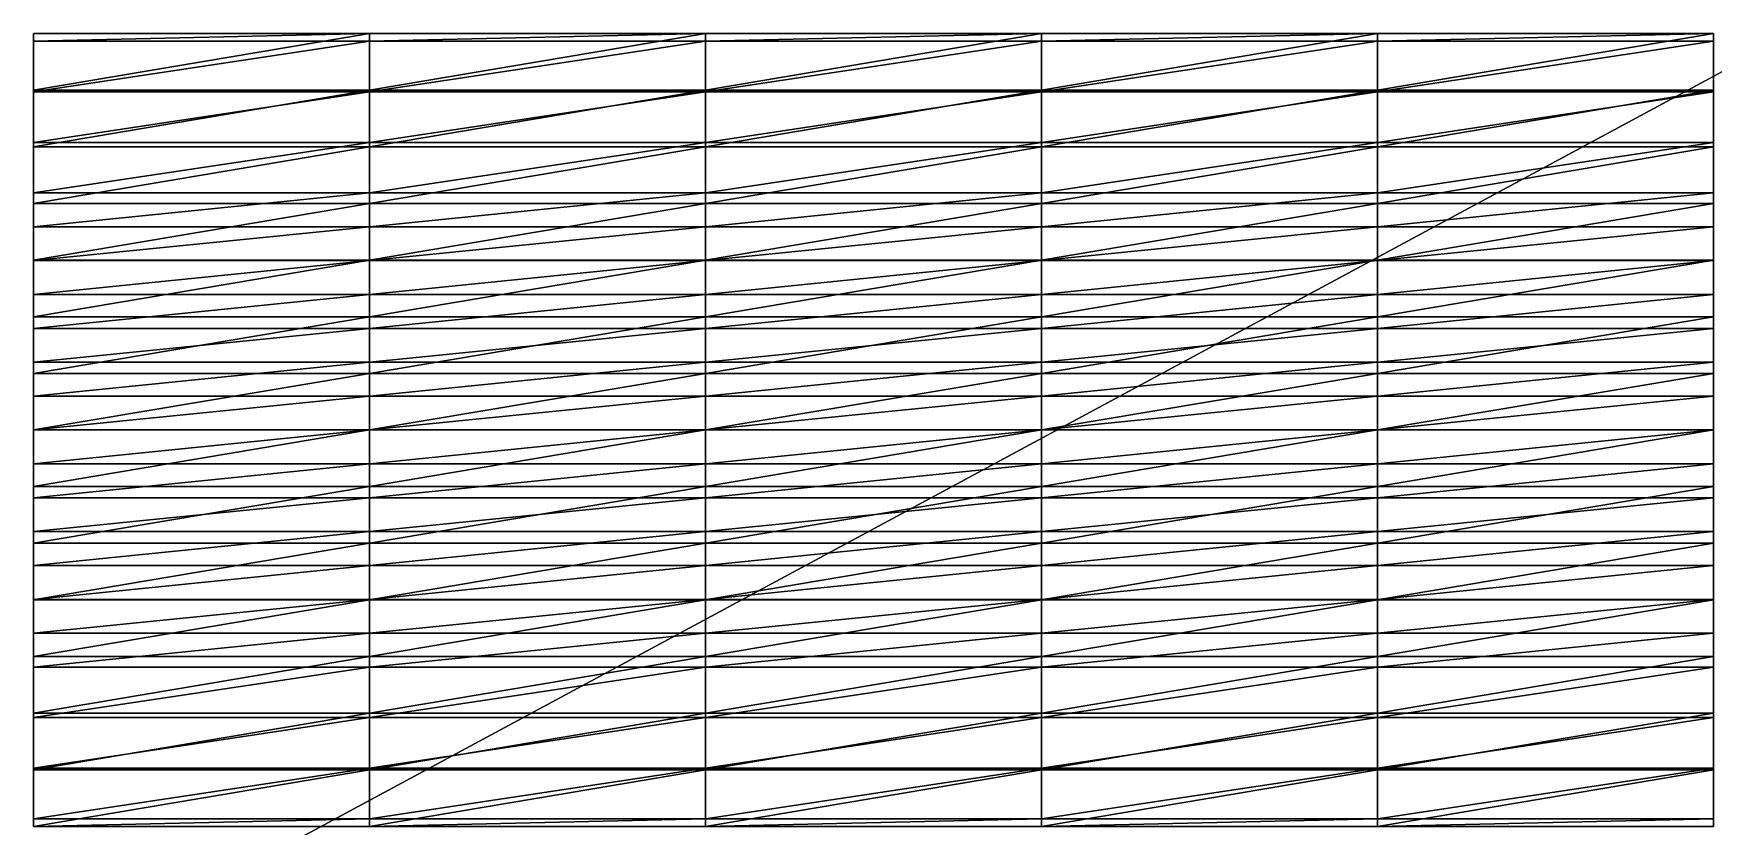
# Model space of a CAD drawing. Extents: x -214 to 134, y -156 to 187.
# Drawn here: x -105.4 to -40.4, y -28.8 to 1.9 of the extents above; entities that cross this region are included whole.
import ezdxf

# ---------------------------------------------------------------- set-up
doc = ezdxf.new("R2010")
doc.units = 0
doc.layers.get('0').update_dxf_attribs({"color": 73, "linetype": 'CONTINUOUS'})

msp = doc.modelspace()

# ---------------------------------------------------------------- meshes
at = {"color": 16}
mesh = msp.add_polyface(dxfattribs=at)
corners = [(-213.545, -93.107), (133.977, -93.107), (-213.545, 94.182), (133.977, 94.182), (-213.545, -93.107, -2.355), (133.977, -93.107, -2.355), (-213.545, 94.182, -2.355), (133.977, 94.182, -2.355)]
mesh.append_faces([[corners[k] for k in face] for face in [(2, 0, 3, 2), (1, 3, 0, 1), (5, 4, 7, 5), (6, 7, 4, 6), (1, 0, 5, 1), (4, 5, 0, 4), (3, 1, 7, 3), (5, 7, 1, 5), (2, 3, 6, 2), (7, 6, 3, 7), (0, 2, 4, 0), (6, 4, 2, 6)]], dxfattribs={"vtx1": -1, "vtx3": -1, "color": 16})
at = {"color": 236}
mesh = msp.add_polyface(dxfattribs=at)
corners = [(-105.38, -13.481), (-105.38, -11.289), (-92.38, -11.289), (-105.38, -9.097), (-92.38, -9.097), (-105.38, 1.864), (-105.38, -0.329), (-105.38, -0.585, 0.874), (-105.38, 1.564, 0.874), (-105.38, -2.521), (-105.38, -2.735, 0.874), (-105.38, -4.713), (-105.38, -4.884, 0.874), (-105.38, -6.905), (-105.38, -7.033, 0.874), (-105.38, -9.182, 0.874), (-105.38, -11.332, 0.874), (-105.38, -13.481, 0.874), (-105.38, -2.261, 1.748), (-105.38, -0.391, 1.748), (-105.38, -4.131, 1.748), (-105.38, -6.001, 1.748), (-105.38, -7.871, 1.748), (-105.38, -9.741, 1.748), (-105.38, -11.611, 1.748), (-105.38, -13.481, 1.748), (-105.38, -3.937, 2.622), (-105.38, -2.346, 2.622), (-105.38, -5.527, 2.622), (-105.38, -7.118, 2.622), (-105.38, -8.709, 2.622), (-105.38, -10.3, 2.622), (-105.38, -11.89, 2.622), (-105.38, -13.481, 2.622), (-105.38, -5.612, 3.496), (-105.38, -4.301, 3.496), (-105.38, -6.924, 3.496), (-105.38, -8.235, 3.496), (-105.38, -9.547, 3.496), (-105.38, -10.858, 3.496), (-105.38, -12.17, 3.496), (-105.38, -13.481, 3.496), (-105.38, -14.792, 3.496)]
mesh.append_faces([[corners[k] for k in face] for face in [(0, 1, 2, 0), (1, 3, 4, 1), (5, 6, 7, 5), (7, 8, 5, 7), (6, 9, 10, 6), (10, 7, 6, 10), (9, 11, 12, 9), (12, 10, 9, 12), (11, 13, 14, 11), (14, 12, 11, 14), (13, 3, 15, 13), (15, 14, 13, 15), (3, 1, 16, 3), (16, 15, 3, 16), (1, 0, 17, 1), (17, 16, 1, 17), (8, 7, 18, 8), (18, 19, 8, 18), (7, 10, 20, 7), (20, 18, 7, 20), (10, 12, 21, 10), (21, 20, 10, 21), (12, 14, 22, 12), (22, 21, 12, 22), (14, 15, 23, 14), (23, 22, 14, 23), (15, 16, 24, 15), (24, 23, 15, 24), (16, 17, 25, 16), (25, 24, 16, 25), (19, 18, 26, 19), (26, 27, 19, 26), (18, 20, 28, 18), (28, 26, 18, 28), (20, 21, 29, 20), (29, 28, 20, 29), (21, 22, 30, 21), (30, 29, 21, 30), (22, 23, 31, 22), (31, 30, 22, 31), (23, 24, 32, 23), (32, 31, 23, 32), (24, 25, 33, 24), (33, 32, 24, 33), (27, 26, 34, 27), (34, 35, 27, 34), (26, 28, 36, 26), (36, 34, 26, 36), (28, 29, 37, 28), (37, 36, 28, 37), (29, 30, 38, 29), (38, 37, 29, 38), (30, 31, 39, 30), (39, 38, 30, 39), (31, 32, 40, 31), (40, 39, 31, 40), (32, 33, 41, 32), (41, 40, 32, 41), (42, 41, 33, 42)]], dxfattribs={"vtx2": -1, "vtx3": -1, "color": 236})
mesh = msp.add_polyface(dxfattribs=at)
corners = [(-92.38, -11.289), (-92.38, -13.481), (-105.38, -13.481), (-79.38, -11.289), (-92.38, -9.097), (-105.38, -11.289), (-79.38, -9.097), (-105.38, -9.097), (-105.38, -6.905), (-92.38, -6.905), (-79.38, -6.905), (-105.38, -4.713), (-92.38, -4.713), (-79.38, -4.713), (-105.38, -2.521), (-92.38, -2.521), (-79.38, -2.521), (-105.38, -0.329), (-92.38, -0.329), (-79.38, -0.329), (-105.38, 1.864), (-92.38, 1.864), (-79.38, 1.864), (-92.38, -13.481, 3.496), (-105.38, -13.481, 3.496), (-105.38, -14.792, 3.496), (-79.38, -13.481, 3.496), (-92.38, -14.792, 3.496), (-92.38, -12.17, 3.496), (-105.38, -12.17, 3.496), (-79.38, -12.17, 3.496), (-92.38, -10.858, 3.496), (-105.38, -10.858, 3.496), (-79.38, -10.858, 3.496), (-92.38, -9.547, 3.496), (-105.38, -9.547, 3.496), (-79.38, -9.547, 3.496), (-92.38, -8.235, 3.496), (-105.38, -8.235, 3.496), (-79.38, -8.235, 3.496), (-92.38, -6.924, 3.496), (-105.38, -6.924, 3.496), (-79.38, -6.924, 3.496), (-92.38, -5.612, 3.496), (-105.38, -5.612, 3.496), (-79.38, -5.612, 3.496), (-92.38, -4.301, 3.496), (-105.38, -4.301, 3.496), (-79.38, -4.301, 3.496), (-92.38, 1.564, 0.874), (-79.38, 1.564, 0.874), (-105.38, 1.564, 0.874), (-105.38, -0.391, 1.748), (-92.38, -0.391, 1.748), (-105.38, -2.346, 2.622), (-92.38, -2.346, 2.622)]
mesh.append_faces([[corners[k] for k in face] for face in [(0, 1, 2, 0), (1, 0, 3, 1), (4, 0, 5, 4), (0, 4, 6, 0), (7, 8, 9, 7), (9, 4, 7, 9), (4, 9, 10, 4), (8, 11, 12, 8), (12, 9, 8, 12), (9, 12, 13, 9), (11, 14, 15, 11), (15, 12, 11, 15), (12, 15, 16, 12), (14, 17, 18, 14), (18, 15, 14, 18), (15, 18, 19, 15), (17, 20, 21, 17), (21, 18, 17, 21), (18, 21, 22, 18), (23, 24, 25, 23), (26, 23, 27, 26), (24, 23, 28, 24), (28, 29, 24, 28), (23, 26, 30, 23), (30, 28, 23, 30), (29, 28, 31, 29), (31, 32, 29, 31), (28, 30, 33, 28), (33, 31, 28, 33), (32, 31, 34, 32), (34, 35, 32, 34), (31, 33, 36, 31), (36, 34, 31, 36), (35, 34, 37, 35), (37, 38, 35, 37), (34, 36, 39, 34), (39, 37, 34, 39), (38, 37, 40, 38), (40, 41, 38, 40), (37, 39, 42, 37), (42, 40, 37, 42), (41, 40, 43, 41), (43, 44, 41, 43), (40, 42, 45, 40), (45, 43, 40, 45), (44, 43, 46, 44), (46, 47, 44, 46), (43, 45, 48, 43), (48, 46, 43, 48), (22, 21, 49, 22), (49, 50, 22, 49), (21, 20, 51, 21), (51, 49, 21, 51), (49, 51, 52, 49), (52, 53, 49, 52), (53, 52, 54, 53), (54, 55, 53, 54), (55, 54, 47, 55), (47, 46, 55, 47)]], dxfattribs={"vtx2": -1, "vtx3": -1, "color": 236})
mesh = msp.add_polyface(dxfattribs=at)
corners = [(-79.38, -11.289), (-79.38, -13.481), (-92.38, -13.481), (-66.38, -11.289), (-66.38, -13.481), (-53.38, -11.289), (-79.38, -9.097), (-92.38, -11.289), (-66.38, -9.097), (-53.38, -9.097), (-79.38, -6.905), (-92.38, -9.097), (-66.38, -6.905), (-53.38, -6.905), (-79.38, -4.713), (-92.38, -6.905), (-66.38, -4.713), (-53.38, -4.713), (-79.38, -2.521), (-92.38, -4.713), (-66.38, -2.521), (-53.38, -2.521), (-79.38, -0.329), (-92.38, -2.521), (-66.38, -0.329), (-53.38, -0.329), (-79.38, 1.864), (-92.38, -0.329), (-66.38, 1.864), (-53.38, 1.864), (-66.38, -12.17, 3.496), (-79.38, -12.17, 3.496), (-79.38, -13.481, 3.496), (-66.38, -10.858, 3.496), (-79.38, -10.858, 3.496), (-53.38, -12.17, 3.496), (-53.38, -10.858, 3.496), (-66.38, -9.547, 3.496), (-79.38, -9.547, 3.496), (-53.38, -9.547, 3.496), (-66.38, -8.235, 3.496), (-79.38, -8.235, 3.496), (-53.38, -8.235, 3.496), (-66.38, -6.924, 3.496), (-79.38, -6.924, 3.496), (-53.38, -6.924, 3.496), (-66.38, -5.612, 3.496), (-79.38, -5.612, 3.496), (-66.38, -4.301, 3.496), (-79.38, -4.301, 3.496), (-79.38, 1.564, 0.874), (-66.38, 1.564, 0.874), (-79.38, -0.391, 1.748), (-66.38, -0.391, 1.748), (-92.38, 1.564, 0.874), (-92.38, -0.391, 1.748), (-79.38, -2.346, 2.622), (-66.38, -2.346, 2.622), (-92.38, -2.346, 2.622), (-92.38, -4.301, 3.496)]
mesh.append_faces([[corners[k] for k in face] for face in [(0, 1, 2, 0), (1, 0, 3, 1), (3, 4, 1, 3), (4, 3, 5, 4), (6, 0, 7, 6), (0, 6, 8, 0), (8, 3, 0, 8), (3, 8, 9, 3), (10, 6, 11, 10), (6, 10, 12, 6), (12, 8, 6, 12), (8, 12, 13, 8), (14, 10, 15, 14), (10, 14, 16, 10), (16, 12, 10, 16), (12, 16, 17, 12), (18, 14, 19, 18), (14, 18, 20, 14), (20, 16, 14, 20), (16, 20, 21, 16), (22, 18, 23, 22), (18, 22, 24, 18), (24, 20, 18, 24), (20, 24, 25, 20), (26, 22, 27, 26), (22, 26, 28, 22), (28, 24, 22, 28), (24, 28, 29, 24), (30, 31, 32, 30), (31, 30, 33, 31), (33, 34, 31, 33), (30, 35, 36, 30), (34, 33, 37, 34), (37, 38, 34, 37), (33, 36, 39, 33), (38, 37, 40, 38), (40, 41, 38, 40), (37, 39, 42, 37), (41, 40, 43, 41), (43, 44, 41, 43), (40, 42, 45, 40), (44, 43, 46, 44), (46, 47, 44, 46), (47, 46, 48, 47), (48, 49, 47, 48), (28, 26, 50, 28), (50, 51, 28, 50), (51, 50, 52, 51), (52, 53, 51, 52), (50, 54, 55, 50), (55, 52, 50, 55), (53, 52, 56, 53), (56, 57, 53, 56), (52, 55, 58, 52), (58, 56, 52, 58), (57, 56, 49, 57), (49, 48, 57, 49), (56, 58, 59, 56), (59, 49, 56, 59)]], dxfattribs={"vtx2": -1, "vtx3": -1, "color": 236})
mesh = msp.add_polyface(dxfattribs=at)
corners = [(-53.38, -11.289), (-53.38, -13.481), (-66.38, -13.481), (-40.38, -11.289), (-40.38, -13.481), (-53.38, -9.097), (-66.38, -11.289), (-40.38, -9.097), (-53.38, -6.905), (-66.38, -9.097), (-40.38, -6.905), (-53.38, -4.713), (-66.38, -6.905), (-40.38, -4.713), (-53.38, -2.521), (-66.38, -4.713), (-40.38, -2.521), (-53.38, -0.329), (-66.38, -2.521), (-40.38, -0.329), (-53.38, 1.864), (-66.38, -0.329), (-40.38, 1.864), (-53.38, -12.17, 3.496), (-66.38, -12.17, 3.496), (-66.38, -13.481, 3.496), (-40.38, -12.17, 3.496), (-53.38, -13.481, 3.496), (-53.38, -10.858, 3.496), (-66.38, -10.858, 3.496), (-40.38, -10.858, 3.496), (-53.38, -9.547, 3.496), (-66.38, -9.547, 3.496), (-40.38, -9.547, 3.496), (-53.38, -8.235, 3.496), (-66.38, -8.235, 3.496), (-40.38, -8.235, 3.496), (-53.38, -6.924, 3.496), (-66.38, -6.924, 3.496), (-40.38, -6.924, 3.496), (-53.38, -5.612, 3.496), (-66.38, -5.612, 3.496), (-40.38, -5.612, 3.496), (-53.38, -4.301, 3.496), (-66.38, -4.301, 3.496), (-40.38, -4.301, 3.496), (-53.38, 1.564, 0.874), (-40.38, 1.564, 0.874), (-66.38, 1.864), (-66.38, 1.564, 0.874), (-53.38, -0.391, 1.748), (-40.38, -0.391, 1.748), (-66.38, -0.391, 1.748), (-53.38, -2.346, 2.622), (-40.38, -2.346, 2.622), (-66.38, -2.346, 2.622)]
mesh.append_faces([[corners[k] for k in face] for face in [(0, 1, 2, 0), (1, 0, 3, 1), (3, 4, 1, 3), (5, 0, 6, 5), (0, 5, 7, 0), (7, 3, 0, 7), (8, 5, 9, 8), (5, 8, 10, 5), (10, 7, 5, 10), (11, 8, 12, 11), (8, 11, 13, 8), (13, 10, 8, 13), (14, 11, 15, 14), (11, 14, 16, 11), (16, 13, 11, 16), (17, 14, 18, 17), (14, 17, 19, 14), (19, 16, 14, 19), (20, 17, 21, 20), (17, 20, 22, 17), (22, 19, 17, 22), (23, 24, 25, 23), (26, 23, 27, 26), (28, 29, 24, 28), (23, 26, 30, 23), (30, 28, 23, 30), (31, 32, 29, 31), (28, 30, 33, 28), (33, 31, 28, 33), (34, 35, 32, 34), (31, 33, 36, 31), (36, 34, 31, 36), (37, 38, 35, 37), (34, 36, 39, 34), (39, 37, 34, 39), (38, 37, 40, 38), (40, 41, 38, 40), (37, 39, 42, 37), (42, 40, 37, 42), (41, 40, 43, 41), (43, 44, 41, 43), (40, 42, 45, 40), (45, 43, 40, 45), (22, 20, 46, 22), (46, 47, 22, 46), (20, 48, 49, 20), (49, 46, 20, 49), (47, 46, 50, 47), (50, 51, 47, 50), (46, 49, 52, 46), (52, 50, 46, 52), (51, 50, 53, 51), (53, 54, 51, 53), (50, 52, 55, 50), (55, 53, 50, 55), (54, 53, 43, 54), (43, 45, 54, 43), (53, 55, 44, 53), (44, 43, 53, 44)]], dxfattribs={"vtx2": -1, "vtx3": -1, "color": 236})
mesh = msp.add_polyface(dxfattribs=at)
corners = [(-79.38, -26.634), (-79.38, -28.826), (-92.38, -28.826), (-66.38, -26.634), (-66.38, -28.826), (-53.38, -26.634), (-79.38, -24.441), (-92.38, -26.634), (-66.38, -24.441), (-53.38, -24.441), (-79.38, -22.249), (-92.38, -24.441), (-66.38, -22.249), (-53.38, -22.249), (-79.38, -20.057), (-92.38, -22.249), (-66.38, -20.057), (-53.38, -20.057), (-79.38, -17.865), (-92.38, -20.057), (-66.38, -17.865), (-53.38, -17.865), (-79.38, -15.673), (-92.38, -17.865), (-66.38, -15.673), (-53.38, -15.673), (-79.38, -13.481), (-92.38, -15.673), (-66.38, -13.481), (-53.38, -13.481), (-79.38, -22.661, 3.496), (-66.38, -22.661, 3.496), (-66.38, -21.35, 3.496), (-79.38, -21.35, 3.496), (-53.38, -22.661, 3.496), (-53.38, -21.35, 3.496), (-66.38, -20.038, 3.496), (-79.38, -20.038, 3.496), (-53.38, -20.038, 3.496), (-66.38, -18.727, 3.496), (-79.38, -18.727, 3.496), (-53.38, -18.727, 3.496), (-66.38, -17.415, 3.496), (-79.38, -17.415, 3.496), (-53.38, -17.415, 3.496), (-66.38, -16.104, 3.496), (-79.38, -16.104, 3.496), (-53.38, -16.104, 3.496), (-66.38, -14.792, 3.496), (-79.38, -14.792, 3.496), (-53.38, -14.792, 3.496), (-66.38, -13.481, 3.496), (-79.38, -13.481, 3.496), (-53.38, -13.481, 3.496), (-66.38, -12.17, 3.496), (-53.38, -12.17, 3.496), (-66.38, -28.526, 0.874), (-79.38, -28.526, 0.874), (-66.38, -26.571, 1.748), (-79.38, -26.571, 1.748), (-66.38, -24.616, 2.622), (-79.38, -24.616, 2.622)]
mesh.append_faces([[corners[k] for k in face] for face in [(0, 1, 2, 0), (1, 0, 3, 1), (3, 4, 1, 3), (4, 3, 5, 4), (6, 0, 7, 6), (0, 6, 8, 0), (8, 3, 0, 8), (3, 8, 9, 3), (10, 6, 11, 10), (6, 10, 12, 6), (12, 8, 6, 12), (8, 12, 13, 8), (14, 10, 15, 14), (10, 14, 16, 10), (16, 12, 10, 16), (12, 16, 17, 12), (18, 14, 19, 18), (14, 18, 20, 14), (20, 16, 14, 20), (16, 20, 21, 16), (22, 18, 23, 22), (18, 22, 24, 18), (24, 20, 18, 24), (20, 24, 25, 20), (26, 22, 27, 26), (22, 26, 28, 22), (28, 24, 22, 28), (24, 28, 29, 24), (30, 31, 32, 30), (32, 33, 30, 32), (31, 34, 35, 31), (33, 32, 36, 33), (36, 37, 33, 36), (32, 35, 38, 32), (37, 36, 39, 37), (39, 40, 37, 39), (36, 38, 41, 36), (40, 39, 42, 40), (42, 43, 40, 42), (39, 41, 44, 39), (43, 42, 45, 43), (45, 46, 43, 45), (42, 44, 47, 42), (46, 45, 48, 46), (48, 49, 46, 48), (45, 47, 50, 45), (49, 48, 51, 49), (51, 52, 49, 51), (48, 50, 53, 48), (52, 51, 54, 52), (51, 53, 55, 51), (1, 4, 56, 1), (56, 57, 1, 56), (57, 56, 58, 57), (58, 59, 57, 58), (59, 58, 60, 59), (60, 61, 59, 60), (61, 60, 31, 61), (31, 30, 61, 31)]], dxfattribs={"vtx2": -1, "vtx3": -1, "color": 236})
mesh = msp.add_polyface(dxfattribs=at)
corners = [(-53.38, -26.634), (-53.38, -28.826), (-66.38, -28.826), (-40.38, -26.634), (-40.38, -28.826), (-53.38, -24.441), (-66.38, -26.634), (-40.38, -24.441), (-53.38, -22.249), (-66.38, -24.441), (-40.38, -22.249), (-53.38, -20.057), (-66.38, -22.249), (-40.38, -20.057), (-53.38, -17.865), (-66.38, -20.057), (-40.38, -17.865), (-53.38, -15.673), (-66.38, -17.865), (-40.38, -15.673), (-53.38, -13.481), (-66.38, -15.673), (-40.38, -13.481), (-53.38, -21.35, 3.496), (-66.38, -21.35, 3.496), (-66.38, -22.661, 3.496), (-53.38, -22.661, 3.496), (-40.38, -22.661, 3.496), (-40.38, -21.35, 3.496), (-53.38, -20.038, 3.496), (-66.38, -20.038, 3.496), (-40.38, -20.038, 3.496), (-53.38, -18.727, 3.496), (-66.38, -18.727, 3.496), (-40.38, -18.727, 3.496), (-53.38, -17.415, 3.496), (-66.38, -17.415, 3.496), (-40.38, -17.415, 3.496), (-53.38, -16.104, 3.496), (-66.38, -16.104, 3.496), (-40.38, -16.104, 3.496), (-53.38, -14.792, 3.496), (-66.38, -14.792, 3.496), (-40.38, -14.792, 3.496), (-53.38, -13.481, 3.496), (-66.38, -13.481, 3.496), (-40.38, -13.481, 3.496), (-40.38, -12.17, 3.496), (-53.38, -28.526, 0.874), (-66.38, -28.526, 0.874), (-40.38, -28.526, 0.874), (-53.38, -26.571, 1.748), (-66.38, -26.571, 1.748), (-40.38, -26.571, 1.748), (-53.38, -24.616, 2.622), (-66.38, -24.616, 2.622), (-40.38, -24.616, 2.622)]
mesh.append_faces([[corners[k] for k in face] for face in [(0, 1, 2, 0), (1, 0, 3, 1), (3, 4, 1, 3), (5, 0, 6, 5), (0, 5, 7, 0), (7, 3, 0, 7), (8, 5, 9, 8), (5, 8, 10, 5), (10, 7, 5, 10), (11, 8, 12, 11), (8, 11, 13, 8), (13, 10, 8, 13), (14, 11, 15, 14), (11, 14, 16, 11), (16, 13, 11, 16), (17, 14, 18, 17), (14, 17, 19, 14), (19, 16, 14, 19), (20, 17, 21, 20), (17, 20, 22, 17), (22, 19, 17, 22), (23, 24, 25, 23), (26, 27, 28, 26), (28, 23, 26, 28), (29, 30, 24, 29), (23, 28, 31, 23), (31, 29, 23, 31), (32, 33, 30, 32), (29, 31, 34, 29), (34, 32, 29, 34), (35, 36, 33, 35), (32, 34, 37, 32), (37, 35, 32, 37), (38, 39, 36, 38), (35, 37, 40, 35), (40, 38, 35, 40), (41, 42, 39, 41), (38, 40, 43, 38), (43, 41, 38, 43), (44, 45, 42, 44), (41, 43, 46, 41), (46, 44, 41, 46), (44, 46, 47, 44), (2, 1, 48, 2), (48, 49, 2, 48), (1, 4, 50, 1), (50, 48, 1, 50), (49, 48, 51, 49), (51, 52, 49, 51), (48, 50, 53, 48), (53, 51, 48, 53), (52, 51, 54, 52), (54, 55, 52, 54), (51, 53, 56, 51), (56, 54, 51, 56), (55, 54, 26, 55), (26, 25, 55, 26), (54, 56, 27, 54), (27, 26, 54, 27)]], dxfattribs={"vtx2": -1, "vtx3": -1, "color": 236})
mesh = msp.add_polyface(dxfattribs=at)
corners = [(-105.38, -28.826), (-105.38, -26.634), (-92.38, -26.634), (-105.38, -24.441), (-92.38, -24.441), (-105.38, -22.249), (-92.38, -22.249), (-105.38, -20.057), (-92.38, -20.057), (-105.38, -13.481), (-105.38, -15.673), (-105.38, -15.63, 0.874), (-105.38, -13.481, 0.874), (-105.38, -17.865), (-105.38, -17.78, 0.874), (-105.38, -19.929, 0.874), (-105.38, -22.078, 0.874), (-105.38, -24.227, 0.874), (-105.38, -26.377, 0.874), (-105.38, -28.526, 0.874), (-105.38, -15.351, 1.748), (-105.38, -13.481, 1.748), (-105.38, -17.221, 1.748), (-105.38, -19.091, 1.748), (-105.38, -20.961, 1.748), (-105.38, -22.831, 1.748), (-105.38, -24.701, 1.748), (-105.38, -26.571, 1.748), (-105.38, -15.072, 2.622), (-105.38, -13.481, 2.622), (-105.38, -16.662, 2.622), (-105.38, -18.253, 2.622), (-105.38, -19.844, 2.622), (-105.38, -21.435, 2.622), (-105.38, -23.025, 2.622), (-105.38, -24.616, 2.622), (-105.38, -14.792, 3.496), (-105.38, -16.104, 3.496), (-105.38, -17.415, 3.496), (-105.38, -18.727, 3.496), (-105.38, -20.038, 3.496), (-105.38, -21.35, 3.496), (-105.38, -22.661, 3.496)]
mesh.append_faces([[corners[k] for k in face] for face in [(0, 1, 2, 0), (1, 3, 4, 1), (3, 5, 6, 3), (5, 7, 8, 5), (9, 10, 11, 9), (11, 12, 9, 11), (10, 13, 14, 10), (14, 11, 10, 14), (13, 7, 15, 13), (15, 14, 13, 15), (7, 5, 16, 7), (16, 15, 7, 16), (5, 3, 17, 5), (17, 16, 5, 17), (3, 1, 18, 3), (18, 17, 3, 18), (1, 0, 19, 1), (19, 18, 1, 19), (12, 11, 20, 12), (20, 21, 12, 20), (11, 14, 22, 11), (22, 20, 11, 22), (14, 15, 23, 14), (23, 22, 14, 23), (15, 16, 24, 15), (24, 23, 15, 24), (16, 17, 25, 16), (25, 24, 16, 25), (17, 18, 26, 17), (26, 25, 17, 26), (18, 19, 27, 18), (27, 26, 18, 27), (21, 20, 28, 21), (28, 29, 21, 28), (20, 22, 30, 20), (30, 28, 20, 30), (22, 23, 31, 22), (31, 30, 22, 31), (23, 24, 32, 23), (32, 31, 23, 32), (24, 25, 33, 24), (33, 32, 24, 33), (25, 26, 34, 25), (34, 33, 25, 34), (26, 27, 35, 26), (35, 34, 26, 35), (29, 28, 36, 29), (28, 30, 37, 28), (37, 36, 28, 37), (30, 31, 38, 30), (38, 37, 30, 38), (31, 32, 39, 31), (39, 38, 31, 39), (32, 33, 40, 32), (40, 39, 32, 40), (33, 34, 41, 33), (41, 40, 33, 41), (34, 35, 42, 34), (42, 41, 34, 42)]], dxfattribs={"vtx2": -1, "vtx3": -1, "color": 236})
mesh = msp.add_polyface(dxfattribs=at)
corners = [(-92.38, -26.634), (-92.38, -28.826), (-105.38, -28.826), (-79.38, -26.634), (-92.38, -24.441), (-105.38, -26.634), (-79.38, -24.441), (-92.38, -22.249), (-105.38, -24.441), (-79.38, -22.249), (-92.38, -20.057), (-105.38, -22.249), (-79.38, -20.057), (-105.38, -20.057), (-105.38, -17.865), (-92.38, -17.865), (-79.38, -17.865), (-105.38, -15.673), (-92.38, -15.673), (-79.38, -15.673), (-105.38, -13.481), (-92.38, -13.481), (-79.38, -13.481), (-105.38, -22.661, 3.496), (-92.38, -22.661, 3.496), (-92.38, -21.35, 3.496), (-105.38, -21.35, 3.496), (-79.38, -22.661, 3.496), (-79.38, -21.35, 3.496), (-92.38, -20.038, 3.496), (-105.38, -20.038, 3.496), (-79.38, -20.038, 3.496), (-92.38, -18.727, 3.496), (-105.38, -18.727, 3.496), (-79.38, -18.727, 3.496), (-92.38, -17.415, 3.496), (-105.38, -17.415, 3.496), (-79.38, -17.415, 3.496), (-92.38, -16.104, 3.496), (-105.38, -16.104, 3.496), (-79.38, -16.104, 3.496), (-92.38, -14.792, 3.496), (-105.38, -14.792, 3.496), (-79.38, -14.792, 3.496), (-92.38, -13.481, 3.496), (-79.38, -13.481, 3.496), (-92.38, -28.526, 0.874), (-105.38, -28.526, 0.874), (-79.38, -28.826), (-79.38, -28.526, 0.874), (-92.38, -26.571, 1.748), (-105.38, -26.571, 1.748), (-79.38, -26.571, 1.748), (-92.38, -24.616, 2.622), (-105.38, -24.616, 2.622), (-79.38, -24.616, 2.622)]
mesh.append_faces([[corners[k] for k in face] for face in [(0, 1, 2, 0), (1, 0, 3, 1), (4, 0, 5, 4), (0, 4, 6, 0), (7, 4, 8, 7), (4, 7, 9, 4), (10, 7, 11, 10), (7, 10, 12, 7), (13, 14, 15, 13), (15, 10, 13, 15), (10, 15, 16, 10), (14, 17, 18, 14), (18, 15, 14, 18), (15, 18, 19, 15), (17, 20, 21, 17), (21, 18, 17, 21), (18, 21, 22, 18), (23, 24, 25, 23), (25, 26, 23, 25), (24, 27, 28, 24), (28, 25, 24, 28), (26, 25, 29, 26), (29, 30, 26, 29), (25, 28, 31, 25), (31, 29, 25, 31), (30, 29, 32, 30), (32, 33, 30, 32), (29, 31, 34, 29), (34, 32, 29, 34), (33, 32, 35, 33), (35, 36, 33, 35), (32, 34, 37, 32), (37, 35, 32, 37), (36, 35, 38, 36), (38, 39, 36, 38), (35, 37, 40, 35), (40, 38, 35, 40), (39, 38, 41, 39), (41, 42, 39, 41), (38, 40, 43, 38), (43, 41, 38, 43), (42, 41, 44, 42), (41, 43, 45, 41), (2, 1, 46, 2), (46, 47, 2, 46), (1, 48, 49, 1), (49, 46, 1, 49), (47, 46, 50, 47), (50, 51, 47, 50), (46, 49, 52, 46), (52, 50, 46, 52), (51, 50, 53, 51), (53, 54, 51, 53), (50, 52, 55, 50), (55, 53, 50, 55), (54, 53, 24, 54), (24, 23, 54, 24), (53, 55, 27, 53), (27, 24, 53, 27)]], dxfattribs={"vtx2": -1, "vtx3": -1, "color": 236})

doc.saveas('drawing.dxf')
